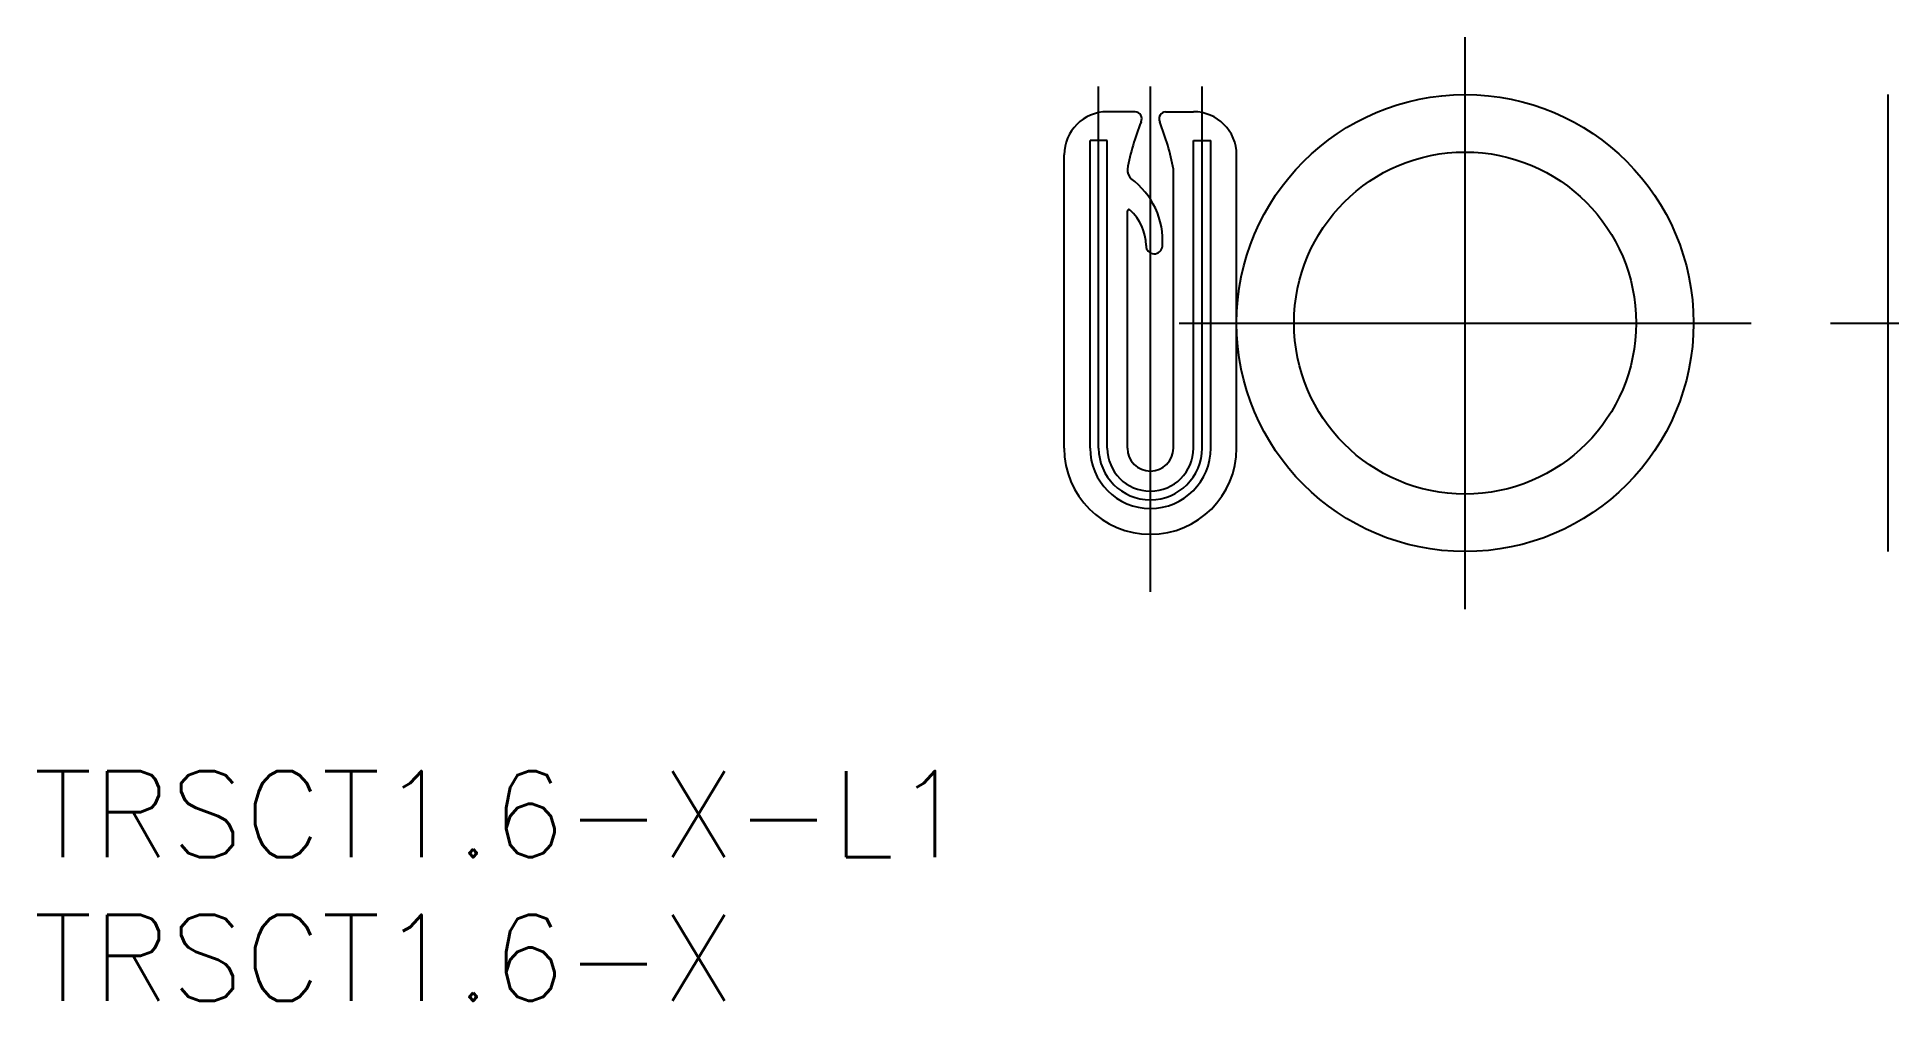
# Model space of a CAD drawing. Extents: x -39 to 1028, y -19 to 14.
# Drawn here: x -38.7 to 25.7, y -19.2 to 14.3 of the extents above; entities that cross this region are included whole.
import ezdxf

# ---------------------------------------------------------------- set-up
doc = ezdxf.new("R2010")
doc.units = 0
doc.linetypes.add('CENTER', pattern=[50.8, 31.75, -6.35, 6.35, -6.35])
doc.layers.get('0').update_dxf_attribs({"linetype": 'CONTINUOUS'})
doc.layers.add('CENTER', color=1, linetype='CENTER')
doc.styles.get("Standard").update_dxf_attribs({"font": 'txt.shx', "height": 3, "bigfont": 'bigfont.shx'})

# ---------------------------------------------------------------- blocks, each defined once
blk = doc.blocks.new('*U6')
at = {"color": 7, "linetype": 'CONTINUOUS'}
blk.add_text('TRSCT1.6-X-L1', height=3, dxfattribs=at).set_placement((-38.866, -14.234))
blk = doc.blocks.new('*U7')
at = {"color": 7, "linetype": 'CONTINUOUS'}
blk.add_text('TRSCT1.6-X', height=3, dxfattribs=at).set_placement((-38.866, -19.234))

msp = doc.modelspace()

# ---------------------------------------------------------------- linework, layer by layer
at = {"color": 7, "linetype": 'CONTINUOUS'}
for p, q in [((25.663, 12.3), (25.663, -3.6)), ((-0.53, 11.7), (-1.5, 11.7)), ((0.53, 11.7), (1.5, 11.7)), ((-2.1, 0), (-2.1, 10.7)), ((-1.5, 10.7), (-2.1, 10.7)), ((-1.5, 0), (-1.5, 10.7)), ((1.5, 0), (1.5, 10.7)), ((1.5, 10.7), (2.1, 10.7)), ((2.1, 0), (2.1, 10.7)), ((-3, 0), (-3, 10.2)), ((0.8, 0), (0.8, 9.7)), ((3, 0), (3, 10.2)), ((-0.8, 0), (-0.8, 8.25)), ((0.8, 0), (0.8, 8.25))]:
    msp.add_line(p, q, dxfattribs=at)
for radius in [7.95, 5.95]:
    msp.add_circle((10.95, 4.35), radius, dxfattribs=at)
for centre, radius, start, end in [((-1.5, 10.2), 1.5, 90, 180), ((-0.55, 11.451), 0.25, 335.29715, 85.46796), ((0.55, 11.451), 0.25, 94.53204, 204.70285), ((1.5, 10.2), 1.5, 0, 90), ((7.638, 8.147), 8.58, 158.10482, 169.57053), ((-7.638, 8.147), 8.58, 10.42947, 21.89518), ((-0.3, 9.7), 0.5, 180, 220.71511), ((-2.226, 7.221), 2.651, 355.68601, 54.29609), ((-0.75, 8.25), 0.05, 35.66522, 180), ((-1.791, 7.048), 1.639, 359.85258, 48.68729), ((0.133, 7.043), 0.285, 179.85258, 355.68601), ((0, 0), 3, 180, 0), ((0, 0), 2.1, 180, 0), ((0, 0), 1.5, 180, 0), ((0, 0), 0.8, 180, 0)]:
    msp.add_arc(centre, radius, start, end, dxfattribs=at)
at = {"layer": 'CENTER', "color": 1, "linetype": 'CENTER'}
for p, q in [((10.95, -5.6), (10.95, 14.3)), ((-1.8, 0), (-1.8, 12.576)), ((0, -5), (0, 12.576)), ((1.8, 0), (1.8, 12.576)), ((1, 4.35), (20.9, 4.35)), ((23.663, 4.35), (1027.663, 4.35))]:
    msp.add_line(p, q, dxfattribs=at)
msp.add_arc((0, 0), 1.8, 180, 0, dxfattribs=at)

# ---------------------------------------------------------------- block references
at = {"color": 7, "linetype": 'CONTINUOUS'}
for name in ['*U6', '*U7']:
    msp.add_blockref(name, (0, 0), dxfattribs=at)

doc.saveas('drawing.dxf')
